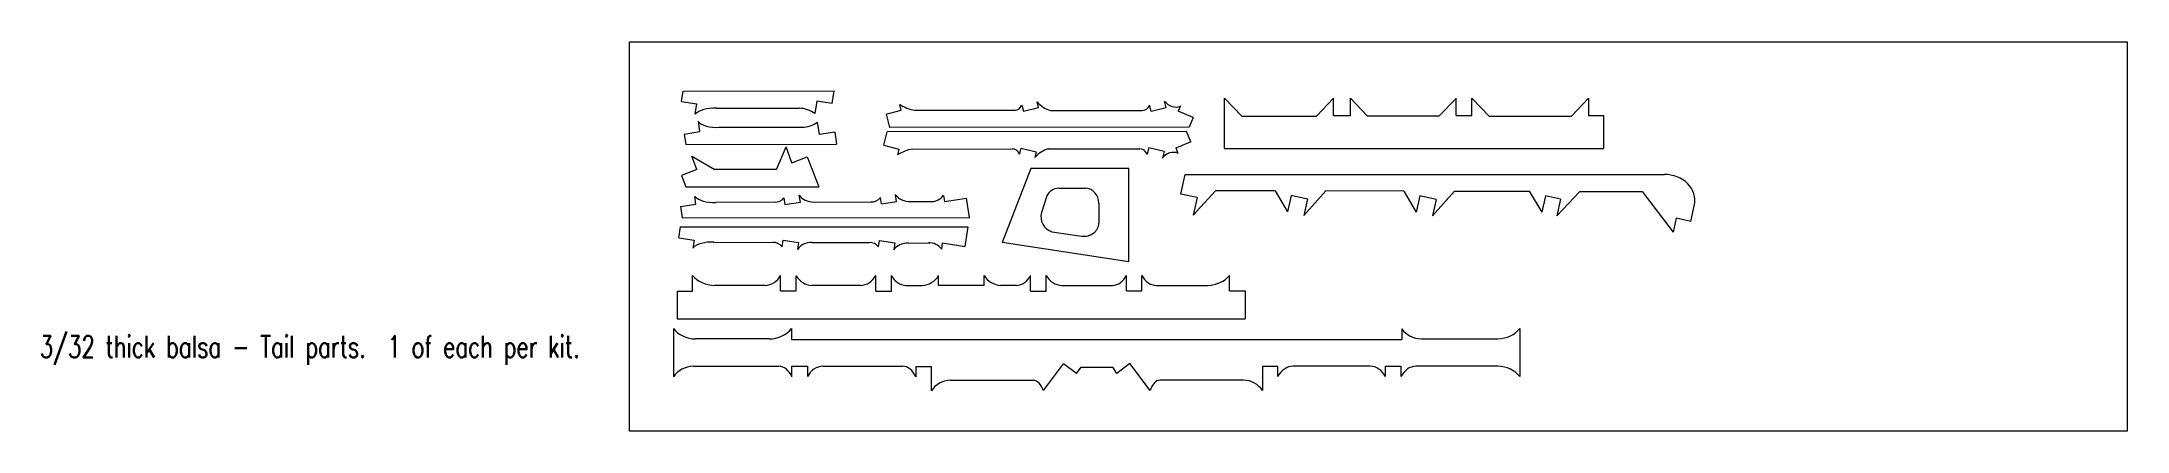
# Model space of a CAD drawing. Extents: x -25.3 to 31.6, y -27.3 to 39.1.
# Drawn here: x -24.8 to 7.31, y 33.06 to 39.06 of the extents above; entities that cross this region are included whole.
import ezdxf
from ezdxf.enums import TextEntityAlignment as Align

# ---------------------------------------------------------------- set-up
doc = ezdxf.new("R2010")
doc.units = 0
doc.header["$MEASUREMENT"] = 0
doc.layers.get('0').update_dxf_attribs({"lineweight": 0})
doc.styles.add('_TCW_TXTSTY_2', font='TXT_____.TTF', dxfattribs={"width": 0.54})

msp = doc.modelspace()

# ---------------------------------------------------------------- texts
at = {"color": 7, "linetype": 'Continuous', "style": '_TCW_TXTSTY_2', "width": 0.54}
msp.add_text('3/32 thick balsa - Tail parts.  1 of each per kit.', height=0.3368, dxfattribs=at).set_placement((-24.831, 34.198), (-16.515, 34.198), align=Align.FIT)

# ---------------------------------------------------------------- linework, layer by layer
at = {"color": 7, "linetype": 'Continuous', "lineweight": 0}
for p, q in [((-14.949, 38.14, 0), (-14.923, 38.298, 0)), ((-12.63, 38.11, 0), (-12.6, 38.302, 0)), ((-14.949, 38.14, 0), (-14.711, 38.103, 0)), ((-14.736, 37.944, 0), (-14.711, 38.103, 0)), ((-12.866, 38.147, 0), (-12.897, 37.954, 0)), ((-12.63, 38.11, 0), (-12.866, 38.147, 0)), ((-11.798, 37.947, 0), (-11.565, 38.005, 0)), ((-11.797, 37.946, 0), (-11.746, 37.741, 0)), ((-11.565, 38.005, 0), (-11.587, 38.096, 0)), ((-9.708, 38.085, 0), (-9.684, 37.992, 0)), ((-9.684, 37.992, 0), (-9.452, 38.05, 0)), ((-9.452, 38.05, 0), (-9.473, 38.133, 0)), ((-7.715, 37.984, 0), (-7.741, 38.085, 0)), ((-7.483, 38.042, 0), (-7.715, 37.984, 0)), ((-7.483, 38.042, 0), (-7.509, 38.146, 0)), ((-7.264, 38.071, 0), (-7.298, 37.989, 0)), ((-6.588, 37.414, 0), (-6.588, 38.192, 0)), ((-6.588, 38.191, 0), (-6.321, 37.915, 0)), ((-6.321, 37.915, 0), (-5.171, 37.915, 0)), ((-5.171, 37.915, 0), (-4.908, 38.191, 0)), ((-4.907, 37.922, 0), (-4.907, 38.191, 0)), ((-4.907, 37.922, 0), (-4.649, 37.922, 0)), ((-4.649, 38.191, 0), (-4.39, 37.919, 0)), ((-4.649, 37.922, 0), (-4.649, 38.191, 0)), ((-4.391, 37.919, 0), (-3.281, 37.919, 0)), ((-3.281, 37.919, 0), (-3.019, 38.188, 0)), ((-3.019, 37.923, 0), (-3.019, 38.189, 0)), ((-3.019, 37.923, 0), (-2.779, 37.923, 0)), ((-2.779, 37.923, 0), (-2.779, 38.192, 0)), ((-2.779, 38.191, 0), (-2.514, 37.915, 0)), ((-2.515, 37.915, 0), (-1.244, 37.915, 0)), ((-1.245, 37.915, 0), (-0.981, 38.191, 0)), ((-0.982, 38.191, 0), (-0.982, 37.922, 0)), ((-0.982, 37.922, 0), (-0.749, 37.922, 0)), ((-0.75, 37.922, 0), (-0.75, 37.419, 0)), ((-14.907, 37.639, 0), (-14.67, 37.676, 0)), ((-14.907, 37.639, 0), (-14.882, 37.479, 0)), ((-14.694, 37.835, 0), (-14.669, 37.676, 0)), ((-12.824, 37.632, 0), (-12.855, 37.824, 0)), ((-12.588, 37.669, 0), (-12.824, 37.632, 0)), ((-12.588, 37.669, 0), (-12.559, 37.482, 0)), ((-11.832, 37.467, 0), (-11.781, 37.672, 0)), ((-7.104, 37.52, 0), (-7.167, 37.668, 0)), ((-7.069, 37.892, 0), (-7.132, 37.745, 0)), ((-14.788, 37.298, 0), (-14.434, 37.093, 0)), ((-14.71, 37.092, 0), (-14.788, 37.298, 0)), ((-13.484, 37.091, 0), (-13.339, 37.44, 0)), ((-13.247, 37.197, 0), (-13.339, 37.44, 0)), ((-13.247, 37.197, 0), (-13.011, 37.286, 0)), ((-13.011, 37.286, 0), (-12.835, 36.828, 0)), ((-11.833, 37.466, 0), (-11.6, 37.408, 0)), ((-11.6, 37.408, 0), (-11.622, 37.317, 0)), ((-9.743, 37.328, 0), (-9.719, 37.421, 0)), ((-9.719, 37.421, 0), (-9.487, 37.363, 0)), ((-9.487, 37.363, 0), (-9.508, 37.28, 0)), ((-7.75, 37.429, 0), (-7.776, 37.328, 0)), ((-7.518, 37.371, 0), (-7.75, 37.429, 0)), ((-7.518, 37.371, 0), (-7.544, 37.267, 0)), ((-7.299, 37.342, 0), (-7.333, 37.424, 0)), ((-6.588, 37.414, 0), (-0.75, 37.419, 0)), ((-14.71, 37.092, 0), (-14.949, 37.001, 0)), ((-14.949, 37.001, 0), (-14.883, 36.824, 0)), ((-8.062, 37.109, 0), (-9.568, 37.109, 0)), ((-7.258, 36.716), (-7.191, 37.014)), ((-14.883, 36.824, 0), (-12.835, 36.828, 0)), ((-14.727, 36.559, 0), (-14.745, 36.679, 0)), ((-13.371, 36.658, 0), (-13.355, 36.553, 0)), ((-13.118, 36.59, 0), (-13.135, 36.698, 0)), ((-11.887, 36.659, 0), (-11.872, 36.563, 0)), ((-11.636, 36.599, 0), (-11.652, 36.706, 0)), ((-10.914, 36.695, 0), (-10.899, 36.6, 0)), ((-10.899, 36.599, 0), (-10.558, 36.652, 0)), ((-10.511, 36.353, 0), (-10.558, 36.652, 0)), ((-7.009, 36.66), (-7.258, 36.716)), ((-7.069, 36.392), (-6.728, 36.767)), ((-7.009, 36.66), (-7.069, 36.392)), ((-5.806, 36.766), (-6.728, 36.767)), ((-5.806, 36.766), (-5.616, 36.443)), ((-5.56, 36.695), (-5.616, 36.443)), ((-5.309, 36.639), (-5.56, 36.695)), ((-5.367, 36.383), (-5.024, 36.764)), ((-5.31, 36.64), (-5.367, 36.383)), ((-3.827, 36.76), (-5.024, 36.764)), ((-3.827, 36.76), (-3.634, 36.437)), ((-3.579, 36.689), (-3.634, 36.437)), ((-3.329, 36.633), (-3.579, 36.689)), ((-3.386, 36.379), (-3.043, 36.758)), ((-3.329, 36.633), (-3.386, 36.379)), ((-3.043, 36.758), (-1.895, 36.758)), ((-1.895, 36.758), (-1.702, 36.434)), ((-1.646, 36.688), (-1.702, 36.434)), ((-1.411, 36.635), (-1.646, 36.687)), ((-1.468, 36.38), (-1.115, 36.757)), ((-1.411, 36.635), (-1.468, 36.38)), ((-1.115, 36.757), (-0.156, 36.755)), ((-0.156, 36.755), (0.321, 36.131)), ((-14.964, 36.522, 0), (-14.937, 36.35, 0)), ((-14.963, 36.522, 0), (-14.727, 36.559, 0)), ((-13.355, 36.553, 0), (-13.118, 36.59, 0)), ((-11.871, 36.563, 0), (-11.636, 36.599, 0)), ((0.368, 36.344), (0.321, 36.131)), ((0.593, 36.294), (0.368, 36.344)), ((0.593, 36.294), (0.652, 36.556)), ((-14.991, 36.039, 0), (-14.965, 36.21, 0)), ((-14.991, 36.039, 0), (-14.754, 36.003, 0)), ((-14.754, 36.003, 0), (-14.773, 35.883, 0)), ((-13.399, 35.904, 0), (-13.383, 36.008, 0)), ((-13.382, 36.008, 0), (-13.146, 35.972, 0)), ((-13.146, 35.972, 0), (-13.163, 35.863, 0)), ((-11.915, 35.903, 0), (-11.9, 35.999, 0)), ((-11.899, 35.999, 0), (-11.663, 35.962, 0)), ((-10.538, 36.213, 0), (-10.585, 35.91, 0)), ((-11.663, 35.962, 0), (-11.68, 35.856, 0)), ((-10.942, 35.867, 0), (-10.927, 35.962, 0)), ((-10.927, 35.962, 0), (-10.585, 35.91, 0)), ((-14.777, 35.222, 0), (-14.777, 35.462, 0)), ((-13.423, 35.227, 0), (-13.423, 35.461, 0)), ((-13.182, 35.227, 0), (-13.182, 35.459, 0)), ((-11.956, 35.218, 0), (-11.956, 35.461, 0)), ((-11.716, 35.218, 0), (-11.716, 35.462, 0)), ((-10.989, 35.308, 0), (-10.989, 35.46, 0)), ((-10.288, 35.308, 0), (-10.288, 35.462, 0)), ((-9.572, 35.22, 0), (-9.572, 35.463, 0)), ((-9.333, 35.22, 0), (-9.333, 35.462, 0)), ((-8.097, 35.227, 0), (-8.097, 35.461, 0)), ((-7.859, 35.228, 0), (-7.859, 35.461, 0)), ((-6.51, 35.227, 0), (-6.51, 35.461, 0)), ((-15.017, 35.222, 0), (-14.777, 35.222, 0)), ((-15.017, 35.221, 0), (-15.017, 34.796, 0)), ((-13.423, 35.227, 0), (-13.183, 35.227, 0)), ((-11.956, 35.218, 0), (-11.716, 35.218, 0)), ((-10.288, 35.308, 0), (-10.989, 35.308, 0)), ((-9.572, 35.22, 0), (-9.333, 35.22, 0)), ((-8.098, 35.227, 0), (-7.859, 35.228, 0)), ((-6.51, 35.227, 0), (-6.271, 35.227, 0)), ((-6.271, 35.227, 0), (-6.271, 34.796, 0)), ((-15.017, 34.796), (-6.271, 34.796)), ((-15.071, 34.646, 0), (-15.071, 33.902, 0)), ((-13.255, 34.644, 0), (-13.255, 34.477, 0)), ((-13.255, 34.477, 0), (-3.858, 34.477, 0)), ((-3.857, 34.639, 0), (-3.856, 34.477, 0)), ((-2.038, 34.646, 0), (-2.038, 33.905, 0)), ((-13.249, 33.904, 0), (-13.249, 34.066, 0)), ((-13.248, 34.066, 0), (-13.009, 34.066, 0)), ((-13.009, 34.066, 0), (-13.009, 33.905, 0)), ((-11.101, 34.058, 0), (-11.34, 34.058, 0)), ((-11.34, 34.058, 0), (-11.34, 33.904, 0)), ((-11.101, 33.687, 0), (-11.101, 34.058, 0)), ((-9.376, 33.69, 0), (-9.066, 34.103, 0)), ((-8.864, 33.951, 0), (-8.796, 34.049, 0)), ((-8.244, 33.952, 0), (-8.308, 34.049, 0)), ((-8.044, 34.106, 0), (-8.244, 33.952, 0)), ((-7.732, 33.69, 0), (-8.044, 34.106, 0)), ((-5.764, 34.063, 0), (-6.004, 34.063, 0)), ((-6.004, 34.063, 0), (-6.004, 33.69, 0)), ((-5.764, 33.907, 0), (-5.764, 34.063, 0)), ((-4.109, 33.905, 0), (-4.109, 34.066, 0)), ((-4.109, 34.066, 0), (-3.87, 34.066, 0)), ((-3.87, 34.066, 0), (-3.87, 33.905, 0))]:
    msp.add_line(p, q, dxfattribs=at)
at = {"color": 7, "linetype": 'Continuous'}
for p, q in [((-14.923, 38.298, 0), (-12.6, 38.302, 0)), ((-14.415, 38.035, 0), (-13.137, 38.036, 0)), ((-11.36, 38.006, 0), (-9.808, 38.004, 0)), ((-9.268, 38.001, 0), (-7.858, 38.001, 0)), ((-7.069, 37.892, 0), (-7.301, 37.99, 0)), ((-14.373, 37.743, 0), (-13.095, 37.743, 0)), ((-7.168, 37.676, 0), (-11.782, 37.672, 0)), ((-7.132, 37.745, 0), (-11.745, 37.741, 0)), ((-14.882, 37.479, 0), (-12.559, 37.482, 0)), ((-11.395, 37.407, 0), (-9.843, 37.409, 0)), ((-9.303, 37.412, 0), (-7.893, 37.412, 0)), ((-7.104, 37.521, 0), (-7.336, 37.423, 0)), ((-13.484, 37.091, 0), (-14.435, 37.093, 0)), ((-9.568, 37.109, 0), (-10.01, 35.969, 0)), ((-8.062, 35.67, 0), (-8.062, 37.109, 0)), ((-7.191, 37.014), (0.189, 37.016)), ((-9.321, 36.686, 0), (-9.405, 36.432, 0)), ((-9.139, 36.805, 0), (-8.728, 36.805, 0)), ((-14.937, 36.35, 0), (-10.506, 36.353, 0)), ((-14.421, 36.588, 0), (-13.494, 36.593, 0)), ((-12.912, 36.592, 0), (-12.029, 36.595, 0)), ((-11.423, 36.6, 0), (-11.096, 36.6, 0)), ((-8.522, 36.575, 0), (-8.522, 36.266, 0)), ((-14.97, 36.21, 0), (-10.538, 36.213, 0)), ((-14.448, 35.974, 0), (-13.522, 35.969, 0)), ((-12.94, 35.97, 0), (-12.056, 35.967, 0)), ((-8.062, 35.67, 0), (-10.01, 35.969, 0)), ((-9.244, 36.133, 0), (-8.783, 36.069, 0)), ((-11.451, 35.961, 0), (-11.124, 35.962, 0)), ((-13.661, 35.308, 0), (-14.434, 35.308, 0)), ((-12.189, 35.308, 0), (-12.945, 35.308, 0)), ((-11.492, 35.308, 0), (-11.242, 35.308, 0)), ((-9.792, 35.309, 0), (-10.034, 35.309, 0)), ((-9.092, 35.309, 0), (-8.311, 35.309, 0)), ((-7.639, 35.309, 0), (-6.844, 35.309, 0)), ((-13.597, 34.485, 0), (-14.734, 34.485, 0)), ((-3.555, 34.486, 0), (-2.38, 34.486, 0)), ((-14.766, 34.065, 0), (-13.449, 34.065, 0)), ((-12.769, 34.067, 0), (-11.547, 34.067, 0)), ((-8.864, 33.951, 0), (-9.066, 34.103, 0)), ((-8.796, 34.049, 0), (-8.308, 34.049, 0)), ((-4.342, 34.068, 0), (-5.532, 34.068, 0)), ((-2.38, 34.066, 0), (-3.64, 34.066, 0)), ((-10.81, 33.85, 0), (-9.53, 33.85, 0)), ((-6.296, 33.852, 0), (-7.582, 33.852, 0))]:
    msp.add_line(p, q, dxfattribs=at)
at = {"color": 5, "linetype": 'Continuous', "lineweight": 0}
msp.add_lwpolyline([(7.315, 33.064), (-15.747, 33.064), (-15.747, 39.06), (7.315, 39.06), (7.315, 33.064)], dxfattribs=at)
at = {"color": 7, "linetype": 'Continuous'}
for centre, radius, start, end in [((-11.103, 36.831, 0), 0.232, -94.1672, -35.6783), ((-9.169, 36.366, 0), 0.245, 164.268, 252.3156), ((-11.13, 35.731, 0), 0.232, 35.6783, 94.1672)]:
    msp.add_arc(centre, radius, start, end, dxfattribs=at)
for centre, major_axis, ratio, start_param, end_param in [((-14.377, 37.808, 0), (0.396, -0.063), 0.553804, 1.754459, 2.785866), ((-13.107, 37.838, 0), (0.287, -0.046), 0.671299, 0.864691, 1.782719), ((-11.28, 38.696, 0), (0.17, -0.683), 0.913353, -0.761781, -0.386595), ((-9.831, 38.214, 0), (0.041, -0.208), 0.641873, -0.134302, 0.786056), ((-9.252, 38.508, 0), (0.125, -0.508), 0.721756, -0.935914, -0.371791), ((-7.881, 38.213, 0), (0.049, -0.209), 0.734247, -0.165442, 0.754916), ((-7.35, 38.28, 0), (0.062, -0.218), 0.906412, -1.18506, 0.116948), ((-14.335, 37.97, 0), (0.396, 0.063), 0.553804, -2.785866, -1.754459), ((-13.065, 37.941, 0), (0.287, 0.046), 0.671299, -1.782719, -0.864691), ((-11.315, 36.716, 0), (0.17, 0.683), 0.913353, 0.386595, 0.761781), ((-9.88, 37.197, 0), (0.052, 0.21), 0.693908, -0.741947, 0.178411), ((-9.288, 36.908, 0), (0.125, 0.503), 0.723191, 0.373376, 0.937499), ((-7.92, 37.198, 0), (0.052, 0.21), 0.74569, -0.741947, 0.178411), ((-7.385, 37.129, 0), (0.056, 0.223), 0.894993, -0.151765, 1.150243), ((-14.381, 36.812, 0), (0.401, 0.062), 0.54032, -2.782822, -1.751415), ((-13.507, 36.787, 0), (0.03, -0.193), 0.90167, -0.206874, 0.711155), ((-12.895, 36.813, 0), (0.268, 0.041), 0.807832, -2.782822, -1.751415), ((-12.024, 36.789, 0), (0.03, -0.193), 0.916107, -0.206874, 0.711155), ((-11.406, 36.821, 0), (0.275, 0.042), 0.788178, -2.782822, -1.751415), ((-9.139, 36.633, 0), (0.191, 0), 0.901908, 1.570796, 2.829101), ((-8.738, 36.572, 0), (0, -0.234), 0.925595, 1.583783, 3.092612), ((-14.409, 35.75, 0), (0.401, -0.062), 0.54032, 1.751415, 2.782822), ((-13.535, 35.775, 0), (0.03, 0.193), 0.90167, -0.711155, 0.206874), ((-12.923, 35.749, 0), (0.268, -0.041), 0.807832, 1.751415, 2.782822), ((-12.052, 35.773, 0), (0.03, 0.193), 0.916107, -0.711155, 0.206874), ((-8.749, 36.274, 0), (0.228, 0), 0.910062, -1.720356, -0.039196), ((-11.434, 35.741, 0), (0.275, -0.042), 0.788178, 1.751415, 2.782822), ((-14.416, 35.619, 0), (0.418, 0), 0.743066, -2.611377, -1.613324), ((-13.673, 35.618, 0), (0, -0.31), 0.938952, 0.042528, 1.040581), ((-12.933, 35.613, 0), (0, -0.305), 0.948045, -1.040581, -0.042528), ((-12.202, 35.618, 0), (0, -0.309), 0.919075, 0.042528, 1.040581), ((-11.481, 35.62, 0), (0, -0.312), 0.875427, -1.040581, -0.042528), ((-11.255, 35.615, 0), (0.308, 0), 0.998557, -1.528269, -0.530216), ((-10.021, 35.618, 0), (0.309, 0), 0.998297, -2.611377, -1.613324), ((-9.803, 35.62, 0), (0, -0.311), 0.860327, 0.042528, 1.040581), ((-9.079, 35.618, 0), (0, -0.309), 0.951637, -1.040581, -0.042528), ((-8.322, 35.617, 0), (0, -0.308), 0.846051, 0.042528, 1.040581), ((-7.627, 35.617, 0), (0, -0.308), 0.871026, -1.040581, -0.042528), ((-6.861, 35.616, 0), (0.406, 0), 0.754421, -1.528269, -0.530216), ((-14.716, 34.81, 0), (0.411, 0), 0.793154, -2.611377, -1.613324), ((-13.615, 34.807, 0), (0.417, 0), 0.772993, -1.528269, -0.530216), ((-3.539, 34.795, 0), (0.368, 0), 0.840299, -2.611377, -1.613324), ((-2.397, 34.811, 0), (0.416, 0), 0.780403, -1.528269, -0.530216), ((-14.75, 33.736, 0), (0.371, 0), 0.888127, 1.613324, 2.611377), ((-13.459, 33.74, 0), (0, -0.326), 0.747287, 2.101012, 3.099065), ((-12.757, 33.739, 0), (0, -0.328), 0.893948, 3.18412, 4.182173), ((-11.558, 33.737, 0), (0, -0.331), 0.763213, 2.101012, 3.099065), ((-5.52, 33.742, 0), (0, -0.326), 0.8661, 3.18412, 4.182173), ((-4.354, 33.739, 0), (0, -0.329), 0.860522, 2.101012, 3.099065), ((-3.628, 33.74, 0), (0, -0.326), 0.85917, 3.18412, 4.182173), ((-2.398, 33.739, 0), (0.417, 0), 0.784814, 0.530216, 1.528269), ((-10.795, 33.521, 0), (0.354, 0), 0.928755, 1.613324, 2.611377), ((-9.538, 33.526, 0), (0, -0.324), 0.581488, 2.101012, 3.099065), ((-7.574, 33.524, 0), (0, -0.328), 0.558558, 3.18412, 4.182173), ((-6.311, 33.525, 0), (0.356, 0), 0.919548, 0.530216, 1.528269)]:
    msp.add_ellipse(centre, major_axis=major_axis, ratio=ratio, start_param=start_param, end_param=end_param, dxfattribs=at)
at = {"color": 7, "linetype": 'Continuous', "lineweight": 0}
msp.add_ellipse((0.225, 36.643), major_axis=(0.425, -0.095), ratio=0.849008, start_param=0, end_param=1.846757, dxfattribs=at)

msp.set_redraw_order([(e.dxf.handle, doc.entitydb.next_handle()) for e in msp.query("TEXT MTEXT ATTDEF DIMENSION ARC_DIMENSION")])  # texts and dimensions are drawn at this point

doc.saveas('drawing.dxf')
